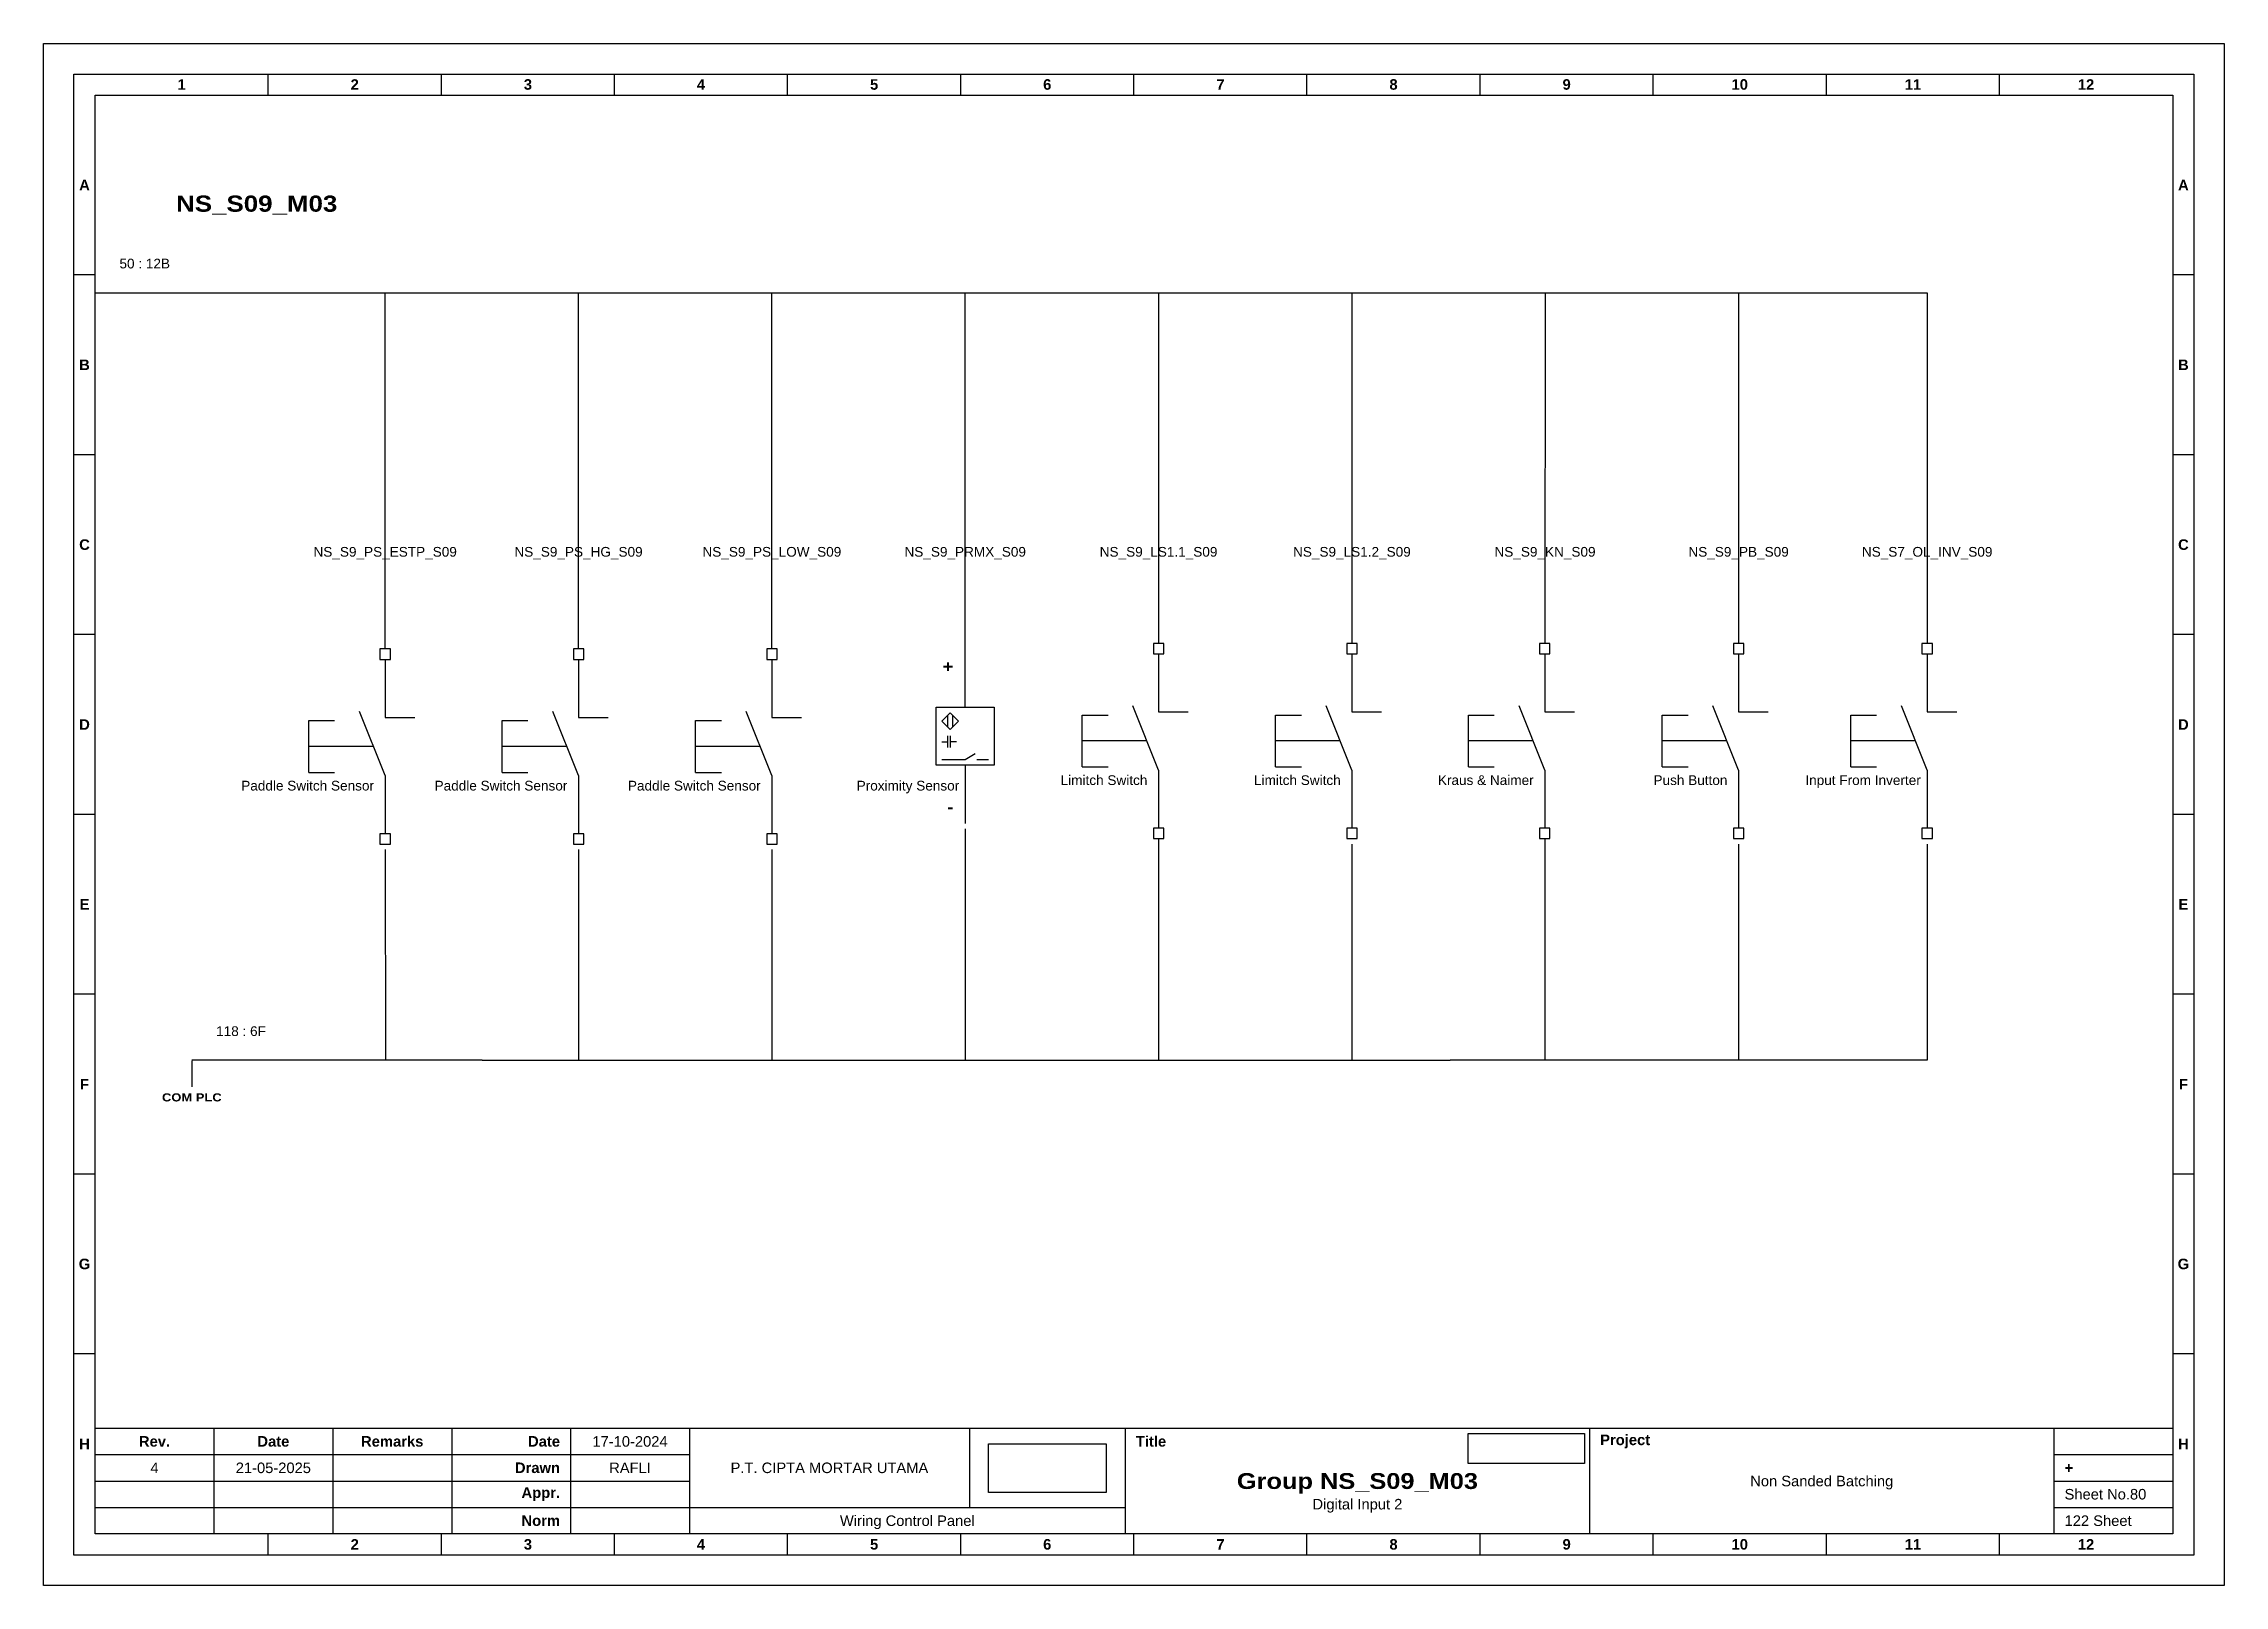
# Model space of a CAD drawing. Header units: centimetres. Extents: x 960 to 2473, y 652 to 2370.
# Drawn here: x 1270.4 to 1539.7, y 1840.3 to 2030.8 of the extents above; entities that cross this region are included whole.
import ezdxf
from ezdxf.enums import TextEntityAlignment as Align

# ---------------------------------------------------------------- set-up
doc = ezdxf.new("R2010")
doc.units = ezdxf.units.CM
doc.header["$MEASUREMENT"] = 0
doc.styles.add('Bold', font='ariblk.ttf', dxfattribs={"height": 25.4})
doc.styles.get("Standard").update_dxf_attribs({"font": 'arial.ttf'})
picture_1 = doc.add_image_def('image1.png', size_in_pixel=(2048, 847))
picture_2 = doc.add_image_def('image2.png', size_in_pixel=(2092, 542))

msp = doc.modelspace()

# ---------------------------------------------------------------- texts
at = {"ltscale": 500, "style": 'Bold'}
msp.add_text('NS_S09_M03', height=2, dxfattribs=at).set_placement((1286.76, 2009.99))
at = {"ltscale": 500}
for s, p in [('50 : 12B', (1279.76, 2004.19)), ('118 : 6F', (1291.7, 1909.39))]:
    msp.add_text(s, height=1.2, dxfattribs=at).set_placement(p, align=Align.TOP_LEFT)
at = {"ltscale": 50}
for s, p in [('NS_S9_PS_ESTP_S09', (1312.58, 1967.99)), ('NS_S9_PS_HG_S09', (1336.46, 1967.99)), ('NS_S9_PS_LOW_S09', (1360.34, 1967.99)), ('NS_S9_PRMX_S09', (1384.22, 1967.99)), ('NS_S9_LS1.1_S09', (1408.1, 1967.99)), ('NS_S9_LS1.2_S09', (1431.98, 1967.99)), ('NS_S9_KN_S09', (1455.83, 1967.99)), ('NS_S9_PB_S09', (1479.74, 1967.99)), ('NS_S7_OL_INV_S09', (1503.03, 1967.99))]:
    msp.add_text(s, height=1.2, dxfattribs=at).set_placement(p, align=Align.MIDDLE_CENTER)
at = {"ltscale": 500, "style": 'Bold'}
msp.add_text('+', height=1.44, dxfattribs=at).set_placement((1382.78, 1954.56), align=Align.TOP_RIGHT)
at = {"ltscale": 50}
for s, p in [('Paddle Switch Sensor', (1311.2, 1938.15)), ('Paddle Switch Sensor', (1335.08, 1938.15)), ('Paddle Switch Sensor', (1358.96, 1938.15)), ('Proximity Sensor', (1383.48, 1938.15)), ('Limitch Switch', (1406.72, 1938.83)), ('Limitch Switch', (1430.6, 1938.83)), ('Kraus & Naimer', (1454.43, 1938.83)), ('Push Button', (1478.36, 1938.83)), ('Input From Inverter', (1502.24, 1938.83))]:
    msp.add_text(s, height=1.2, dxfattribs=at).set_placement(p, align=Align.BOTTOM_RIGHT)
at = {"ltscale": 500, "style": 'Bold'}
msp.add_text('-', height=1.44, dxfattribs=at).set_placement((1382.78, 1935.32), align=Align.BOTTOM_RIGHT)
at = {"ltscale": 50, "style": 'Bold'}
msp.add_text('COM PLC', height=1, dxfattribs=at).set_placement((1288.7, 1901.11), align=Align.TOP_CENTER)

# ---------------------------------------------------------------- blocks, each defined once
blk = doc.blocks.new('KOP MU PROJECT')
at = {"color": 6, "ltscale": 50}
for p, q in [((27.74, 184.05), (27.74, 186.66)), ((49.13, 184.05), (49.13, 186.66)), ((70.51, 184.05), (70.51, 186.66)), ((91.89, 184.05), (91.89, 186.66)), ((113.27, 184.05), (113.27, 186.66)), ((134.66, 184.05), (134.66, 186.66)), ((156.04, 184.05), (156.04, 186.66)), ((177.42, 184.05), (177.42, 186.66)), ((198.8, 184.05), (198.8, 186.66)), ((220.19, 184.05), (220.19, 186.66)), ((241.57, 184.05), (241.57, 186.66)), ((6.36, 161.84), (3.75, 161.84)), ((265.59, 161.84), (262.98, 161.84)), ((6.36, 139.63), (3.75, 139.63)), ((265.59, 139.63), (262.98, 139.63)), ((6.36, 117.42), (3.75, 117.42)), ((265.59, 117.42), (262.98, 117.42)), ((6.36, 95.22), (3.75, 95.22)), ((265.59, 95.22), (262.98, 95.22)), ((6.36, 73.01), (3.75, 73.01)), ((265.59, 73.01), (262.98, 73.01)), ((6.36, 50.8), (3.75, 50.8)), ((265.59, 50.8), (262.98, 50.8)), ((6.36, 28.59), (3.75, 28.59)), ((265.59, 28.59), (262.98, 28.59)), ((27.74, 3.75), (27.74, 6.36)), ((49.13, 3.75), (49.13, 6.36)), ((70.51, 3.75), (70.51, 6.36)), ((91.89, 3.75), (91.89, 6.36)), ((113.27, 3.75), (113.27, 6.36)), ((134.66, 3.75), (134.66, 6.36)), ((156.04, 3.75), (156.04, 6.36)), ((177.42, 3.75), (177.42, 6.36)), ((198.8, 3.75), (198.8, 6.36)), ((220.19, 3.75), (220.19, 6.36)), ((241.57, 3.75), (241.57, 6.36))]:
    blk.add_line(p, q, dxfattribs=at)
at = {"ltscale": 50}
for p, q in [((6.36, 19.41), (262.98, 19.41)), ((21.04, 19.41), (21.04, 6.36)), ((35.72, 19.41), (35.72, 6.36)), ((50.41, 19.41), (50.41, 6.36)), ((65.09, 19.41), (65.09, 6.36)), ((79.77, 19.41), (79.77, 6.36)), ((114.35, 19.41), (114.35, 9.62)), ((133.6, 19.41), (133.6, 6.36)), ((190.95, 19.41), (190.95, 6.36)), ((248.3, 19.41), (248.3, 6.36)), ((6.36, 16.15), (79.77, 16.15)), ((248.3, 16.15), (262.98, 16.15)), ((6.36, 12.89), (79.77, 12.89)), ((248.3, 12.89), (262.98, 12.89)), ((6.36, 9.62), (133.6, 9.62)), ((248.3, 9.62), (262.98, 9.62))]:
    blk.add_line(p, q, dxfattribs=at)
at = {"color": 1, "ltscale": 50}
blk.add_lwpolyline([(269.34, 0), (0, 0), (0, 190.41), (269.34, 190.41)], close=True, dxfattribs=at)
at = {"color": 6, "ltscale": 50}
for points in [[(265.59, 3.75), (3.75, 3.75), (3.75, 186.66), (265.59, 186.66)], [(262.98, 6.36), (6.36, 6.36), (6.36, 184.05), (262.98, 184.05)]]:
    blk.add_lwpolyline(points, close=True, dxfattribs=at)
at = {"ltscale": 50, "char_height": 1.305, "attachment_point": 4}
for s, width, heights, insert in [('\\pxqc;{\\fArial|b1|i0|c0|p34;1}', 21.3825, [2.51], (6.36, 185.36)), ('\\pxqc;{\\fArial|b1|i0|c0|p34;2}', 21.3825, [2.51], (27.74, 185.36)), ('\\pxqc;{\\fArial|b1|i0|c0|p34;3}', 21.3825, [2.51], (49.13, 185.36)), ('\\pxqc;{\\fArial|b1|i0|c0|p34;4}', 21.3825, [2.51], (70.51, 185.36)), ('\\pxqc;{\\fArial|b1|i0|c0|p34;5}', 21.3825, [2.51], (91.89, 185.36)), ('\\pxqc;{\\fArial|b1|i0|c0|p34;6}', 21.3825, [2.51], (113.27, 185.36)), ('\\pxqc;{\\fArial|b1|i0|c0|p34;7}', 21.3825, [2.51], (134.66, 185.36)), ('\\pxqc;{\\fArial|b1|i0|c0|p34;8}', 21.3825, [2.51], (156.04, 185.36)), ('\\pxqc;{\\fArial|b1|i0|c0|p34;9}', 21.3825, [2.51], (177.42, 185.36)), ('\\pxqc;{\\fArial|b1|i0|c0|p34;10}', 21.3825, [2.51], (198.8, 185.36)), ('\\pxqc;{\\fArial|b1|i0|c0|p34;11}', 21.3825, [2.51], (220.19, 185.36)), ('\\pxqc;{\\fArial|b1|i0|c0|p34;12}', 21.3825, [2.51], (241.57, 185.36)), ('\\pxqc;{\\fArial|b1|i0|c0|p34;A}', 2.61, [2.51], (3.75, 172.95)), ('\\pxqc;{\\fArial|b1|i0|c0|p34;A}', 2.61, [2.51], (262.98, 172.95)), ('\\pxqc;{\\fArial|b1|i0|c0|p34;B}', 2.61, [2.51], (3.75, 150.74)), ('\\pxqc;{\\fArial|b1|i0|c0|p34;B}', 2.61, [2.51], (262.98, 150.74)), ('\\pxqc;{\\fArial|b1|i0|c0|p34;C}', 2.61, [2.51], (3.75, 128.53)), ('\\pxqc;{\\fArial|b1|i0|c0|p34;C}', 2.61, [2.51], (262.98, 128.53)), ('\\pxqc;{\\fArial|b1|i0|c0|p34;D}', 2.61, [2.51], (3.75, 106.32)), ('\\pxqc;{\\fArial|b1|i0|c0|p34;D}', 2.61, [2.51], (262.98, 106.32)), ('\\pxqc;{\\fArial|b1|i0|c0|p34;E}', 2.61, [2.51], (3.75, 84.11)), ('\\pxqc;{\\fArial|b1|i0|c0|p34;E}', 2.61, [2.51], (262.98, 84.11)), ('\\pxqc;{\\fArial|b1|i0|c0|p34;F}', 2.61, [2.51], (3.75, 61.9)), ('\\pxqc;{\\fArial|b1|i0|c0|p34;F}', 2.61, [2.51], (262.98, 61.9)), ('\\pxqc;{\\fArial|b1|i0|c0|p34;G}', 2.61, [2.51], (3.75, 39.69)), ('\\pxqc;{\\fArial|b1|i0|c0|p34;G}', 2.61, [2.51], (262.98, 39.69)), ('\\pxqc;{\\fArial|b1|i0|c0|p34;H}', 2.61, [2.51], (3.75, 17.47)), ('\\pxqc;{\\fArial|b1|i0|c0|p34;Rev.}', 14.6811, [2.88], (6.36, 17.78)), ('\\pxqc;{\\fArial|b1|i0|c0|p34;Date}', 14.6811, [2.88], (21.04, 17.78)), ('\\pxqc;{\\fArial|b1|i0|c0|p34;Remarks}', 14.6811, [2.88], (35.72, 17.78)), ('\\pxqr;{\\fArial|b1|i0|c0|p34;Date}', 13.3761, [2.88], (50.41, 17.78)), ('\\pxql;{\\fArial|b1|i0|c0|p34;Title}', 50.2419, [2.88], (134.9, 17.78)), ('\\pxql;{\\fArial|b1|i0|c0|p34;Project}', 50.2419, [2.88], (192.25, 17.78)), ('\\pxqc;{\\fArial|b1|i0|c0|p34;H}', 2.61, [2.51], (262.98, 17.47)), ('\\pxqr;{\\fArial|b1|i0|c0|p34;Drawn}', 13.3761, [2.88], (50.41, 14.52)), ('\\pxql;{\\fArial|b1|i0|c0|p34;+}', 14.6811, [2.88], (249.61, 14.52)), ('\\pxqr;{\\fArial|b1|i0|c0|p34;Appr.}', 13.3761, [2.88], (50.41, 11.26)), ('\\pxqr;{\\fArial|b1|i0|c0|p34;Norm}', 13.3761, [2.88], (50.41, 7.99)), ('\\pxqc;{\\fArial|b1|i0|c0|p34;2}', 21.3825, [2.51], (27.74, 5.06)), ('\\pxqc;{\\fArial|b1|i0|c0|p34;3}', 21.3825, [2.51], (49.13, 5.06)), ('\\pxqc;{\\fArial|b1|i0|c0|p34;4}', 21.3825, [2.51], (70.51, 5.06)), ('\\pxqc;{\\fArial|b1|i0|c0|p34;5}', 21.3825, [2.51], (91.89, 5.06)), ('\\pxqc;{\\fArial|b1|i0|c0|p34;6}', 21.3825, [2.51], (113.27, 5.06)), ('\\pxqc;{\\fArial|b1|i0|c0|p34;7}', 21.3825, [2.51], (134.66, 5.06)), ('\\pxqc;{\\fArial|b1|i0|c0|p34;8}', 21.3825, [2.51], (156.04, 5.06)), ('\\pxqc;{\\fArial|b1|i0|c0|p34;9}', 21.3825, [2.51], (177.42, 5.06)), ('\\pxqc;{\\fArial|b1|i0|c0|p34;10}', 21.3825, [2.51], (198.8, 5.06)), ('\\pxqc;{\\fArial|b1|i0|c0|p34;11}', 21.3825, [2.51], (220.19, 5.06)), ('\\pxqc;{\\fArial|b1|i0|c0|p34;12}', 21.3825, [2.51], (241.57, 5.06))]:
    blk.add_mtext_dynamic_manual_height_columns(s, width=width, gutter_width=0.0326, heights=heights, dxfattribs=dict(at, insert=insert))
at = {"ltscale": 50}
for tag, p in [('DATECREATED', (72.43, 17.78)), ('REV', (13.7, 14.52)), ('REVDATE', (28.38, 14.52)), ('REMARKS', (43.06, 14.52)), ('DRAWN', (72.43, 14.52)), ('COMPANY', (97.06, 14.52)), ('PROJECT', (219.62, 12.89)), ('APPR', (72.43, 11.26)), ('NORM', (72.43, 7.99)), ('DRAWINGCATEGORY', (106.68, 7.99)), ('DESCRIPTION', (162.27, 10.03))]:
    blk.add_attdef(tag, text='', height=1.3, dxfattribs=at).set_placement(p, align=Align.MIDDLE_CENTER)
at = {"ltscale": 50, "style": 'Bold'}
blk.add_attdef('TITLE', text='', height=1.96, dxfattribs=at).set_placement((162.27, 12.89), align=Align.MIDDLE_CENTER)
at = {"ltscale": 50}
for tag, p in [('SHEETNUMBER', (249.61, 11.26)), ('TOTALSHEET', (249.61, 7.99))]:
    blk.add_attdef(tag, text='', height=1.3, dxfattribs=at).set_placement(p, align=Align.MIDDLE_LEFT)
image = blk.add_image(picture_1, insert=(116.72, 11.48), size_in_units=(14.5, 6), dxfattribs=at)
image.dxf.flags = 15
image = blk.add_image(picture_2, insert=(175.94, 15.04), size_in_units=(14.36, 3.72), dxfattribs=at)
image.dxf.flags = 15

# ---------------------------------------------------------------- linework, layer by layer
at = {"color": 146, "ltscale": 50, "true_color": 0x105689}
for p, q in [((1276.76, 1999.99), (1300.64, 1999.99)), ((1300.64, 1999.99), (1324.52, 1999.99)), ((1312.58, 1955.99), (1312.58, 1999.99)), ((1324.52, 1999.99), (1348.4, 1999.99)), ((1336.46, 1955.99), (1336.46, 1999.99)), ((1348.4, 1999.99), (1372.28, 1999.99)), ((1360.34, 1955.99), (1360.34, 1999.99)), ((1372.28, 1999.99), (1396.16, 1999.99)), ((1384.22, 1955.99), (1384.22, 1999.99)), ((1396.16, 1999.99), (1420.04, 1999.99)), ((1408.1, 1999.99), (1408.1, 1956.68)), ((1420.04, 1999.99), (1443.92, 1999.99)), ((1431.98, 1999.99), (1431.98, 1956.68)), ((1443.92, 1999.99), (1467.8, 1999.99)), ((1455.86, 1999.99), (1455.8, 1956.68)), ((1467.8, 1999.99), (1479.74, 1999.99)), ((1479.74, 1999.99), (1479.74, 1956.68)), ((1479.74, 1999.99), (1503.03, 1999.99)), ((1503.03, 1999.99), (1503.03, 1956.68)), ((1312.58, 1931.21), (1312.61, 1905.19)), ((1336.46, 1931.21), (1336.46, 1905.19)), ((1360.34, 1931.21), (1360.34, 1905.19)), ((1384.22, 1933.77), (1384.22, 1905.19)), ((1408.1, 1932.58), (1408.1, 1905.19)), ((1431.98, 1931.89), (1431.98, 1905.19)), ((1455.8, 1932.58), (1455.8, 1905.19)), ((1479.74, 1931.89), (1479.74, 1905.19)), ((1503.03, 1931.89), (1503.03, 1905.19)), ((1324.56, 1905.19), (1288.7, 1905.19)), ((1288.7, 1905.11), (1288.7, 1901.91)), ((1324.56, 1905.19), (1372.36, 1905.19)), ((1372.36, 1905.19), (1372.36, 1905.19)), ((1372.36, 1905.19), (1420.16, 1905.19)), ((1420.16, 1905.19), (1444.12, 1905.19)), ((1479.74, 1905.19), (1444.12, 1905.19)), ((1503.03, 1905.19), (1479.74, 1905.19))]:
    msp.add_line(p, q, dxfattribs=at)
at = {"ltscale": 50}
for p, q in [((1384.22, 1948.81), (1384.22, 1955.99)), ((1312.58, 1954.71), (1312.58, 1947.53)), ((1336.46, 1954.71), (1336.46, 1947.53)), ((1360.34, 1954.71), (1360.34, 1947.53)), ((1408.1, 1955.4), (1408.1, 1948.22)), ((1431.98, 1955.4), (1431.98, 1948.22)), ((1455.8, 1955.4), (1455.8, 1948.22)), ((1479.74, 1955.4), (1479.74, 1948.22)), ((1503.03, 1955.4), (1503.03, 1948.22)), ((1381.34, 1944.54), (1382.06, 1944.54)), ((1383.14, 1944.54), (1382.42, 1944.54)), ((1385.65, 1942.35), (1387.09, 1942.35)), ((1312.58, 1940.35), (1312.58, 1933.17)), ((1336.46, 1940.35), (1336.46, 1933.17)), ((1360.34, 1940.35), (1360.34, 1933.17)), ((1384.22, 1941.63), (1384.22, 1934.45)), ((1408.1, 1941.04), (1408.1, 1933.86)), ((1431.98, 1941.04), (1431.98, 1933.86)), ((1455.8, 1941.04), (1455.8, 1933.86)), ((1479.74, 1941.04), (1479.74, 1933.86)), ((1503.03, 1941.04), (1503.03, 1933.86))]:
    msp.add_line(p, q, dxfattribs=at)
at = {"ltscale": 500}
for p, q in [((1312.58, 1940.35), (1309.41, 1948.28)), ((1312.58, 1947.53), (1316.25, 1947.53)), ((1336.46, 1940.35), (1333.29, 1948.28)), ((1336.46, 1947.53), (1340.13, 1947.53)), ((1360.34, 1940.35), (1357.17, 1948.28)), ((1360.34, 1947.53), (1364.01, 1947.53)), ((1398.66, 1941.43), (1398.66, 1947.83)), ((1398.66, 1947.83), (1401.86, 1947.83)), ((1408.1, 1941.04), (1404.93, 1948.96)), ((1408.1, 1948.22), (1411.77, 1948.22)), ((1422.54, 1941.43), (1422.54, 1947.83)), ((1422.54, 1947.83), (1425.74, 1947.83)), ((1431.98, 1941.04), (1428.81, 1948.96)), ((1431.98, 1948.22), (1435.65, 1948.22)), ((1446.37, 1941.43), (1446.37, 1947.83)), ((1446.37, 1947.83), (1449.57, 1947.83)), ((1455.8, 1941.04), (1452.63, 1948.96)), ((1455.8, 1948.22), (1459.48, 1948.22)), ((1470.3, 1941.43), (1470.3, 1947.83)), ((1470.3, 1947.83), (1473.5, 1947.83)), ((1479.74, 1941.04), (1476.57, 1948.96)), ((1479.74, 1948.22), (1483.41, 1948.22)), ((1493.59, 1941.43), (1493.59, 1947.83)), ((1493.59, 1947.83), (1496.79, 1947.83)), ((1503.03, 1941.04), (1499.86, 1948.96)), ((1503.03, 1948.22), (1506.7, 1948.22)), ((1303.14, 1940.74), (1303.14, 1947.14)), ((1303.14, 1947.14), (1306.34, 1947.14)), ((1327.02, 1940.74), (1327.02, 1947.14)), ((1327.02, 1947.14), (1330.22, 1947.14)), ((1350.9, 1940.74), (1350.9, 1947.14)), ((1350.9, 1947.14), (1354.1, 1947.14)), ((1311.14, 1943.94), (1303.14, 1943.94)), ((1335.02, 1943.94), (1327.02, 1943.94)), ((1358.9, 1943.94), (1350.9, 1943.94)), ((1406.66, 1944.63), (1398.66, 1944.63)), ((1430.54, 1944.63), (1422.54, 1944.63)), ((1454.37, 1944.63), (1446.37, 1944.63)), ((1478.3, 1944.63), (1470.3, 1944.63)), ((1501.59, 1944.63), (1493.59, 1944.63)), ((1303.14, 1940.74), (1306.34, 1940.74)), ((1327.02, 1940.74), (1330.22, 1940.74)), ((1350.9, 1940.74), (1354.1, 1940.74)), ((1398.66, 1941.43), (1401.86, 1941.43)), ((1422.54, 1941.43), (1425.74, 1941.43)), ((1446.37, 1941.43), (1449.57, 1941.43)), ((1470.3, 1941.43), (1473.5, 1941.43)), ((1493.59, 1941.43), (1496.79, 1941.43))]:
    msp.add_line(p, q, dxfattribs=at)
for points in [[(1311.94, 1954.71), (1313.22, 1954.71), (1313.22, 1955.99), (1311.94, 1955.99)], [(1335.82, 1954.71), (1337.1, 1954.71), (1337.1, 1955.99), (1335.82, 1955.99)], [(1359.7, 1954.71), (1360.98, 1954.71), (1360.98, 1955.99), (1359.7, 1955.99)], [(1407.46, 1955.4), (1408.74, 1955.4), (1408.74, 1956.68), (1407.46, 1956.68)], [(1431.34, 1955.4), (1432.62, 1955.4), (1432.62, 1956.68), (1431.34, 1956.68)], [(1455.16, 1955.4), (1456.44, 1955.4), (1456.44, 1956.68), (1455.16, 1956.68)], [(1479.1, 1955.4), (1480.38, 1955.4), (1480.38, 1956.68), (1479.1, 1956.68)], [(1502.39, 1955.4), (1503.67, 1955.4), (1503.67, 1956.68), (1502.39, 1956.68)], [(1311.94, 1931.89), (1313.22, 1931.89), (1313.22, 1933.17), (1311.94, 1933.17)], [(1335.82, 1931.89), (1337.1, 1931.89), (1337.1, 1933.17), (1335.82, 1933.17)], [(1359.7, 1931.89), (1360.98, 1931.89), (1360.98, 1933.17), (1359.7, 1933.17)], [(1407.46, 1932.58), (1408.74, 1932.58), (1408.74, 1933.86), (1407.46, 1933.86)], [(1431.34, 1932.58), (1432.62, 1932.58), (1432.62, 1933.86), (1431.34, 1933.86)], [(1455.16, 1932.58), (1456.44, 1932.58), (1456.44, 1933.86), (1455.16, 1933.86)], [(1479.1, 1932.58), (1480.38, 1932.58), (1480.38, 1933.86), (1479.1, 1933.86)], [(1502.39, 1932.58), (1503.67, 1932.58), (1503.67, 1933.86), (1502.39, 1933.86)]]:
    msp.add_lwpolyline(points, close=True, dxfattribs=at)
at = {"ltscale": 50}
for points in [[(1380.63, 1948.81), (1387.81, 1948.81), (1387.81, 1941.63), (1380.63, 1941.63)], [(1382.36, 1946.06), (1381.34, 1947.08), (1382.36, 1948.09), (1383.38, 1947.08)]]:
    msp.add_lwpolyline(points, close=True, dxfattribs=at)
for points in [[(1382.07, 1946.35), (1382.07, 1947.81)], [(1382.65, 1947.81), (1382.65, 1946.35)], [(1382.06, 1943.83), (1382.06, 1944.54), (1382.06, 1945.26)], [(1382.42, 1943.83), (1382.42, 1944.54), (1382.42, 1945.26)], [(1381.34, 1942.35), (1384.22, 1942.35), (1385.46, 1943.07)]]:
    msp.add_lwpolyline(points, dxfattribs=at)

# ---------------------------------------------------------------- block references
msp.add_blockref('KOP MU PROJECT', (1270.39, 1840.34)).add_auto_attribs({'DESCRIPTION': 'Digital Input 2', 'TITLE': 'Group NS_S09_M03', 'PROJECT': 'Non Sanded Batching', 'COMPANY': 'P.T. CIPTA MORTAR UTAMA', 'DRAWINGCATEGORY': 'Wiring Control Panel', 'DRAWN': 'RAFLI', 'DATECREATED': '17-10-2024', 'REVDATE': '21-05-2025', 'REV': '4', 'SHEETNUMBER': 'Sheet No.80', 'TOTALSHEET': '122 Sheet'})

msp.set_redraw_order([(e.dxf.handle, doc.entitydb.next_handle()) for e in msp.query("TEXT MTEXT ATTDEF DIMENSION ARC_DIMENSION")])  # texts and dimensions are drawn at this point

doc.saveas('drawing.dxf')
